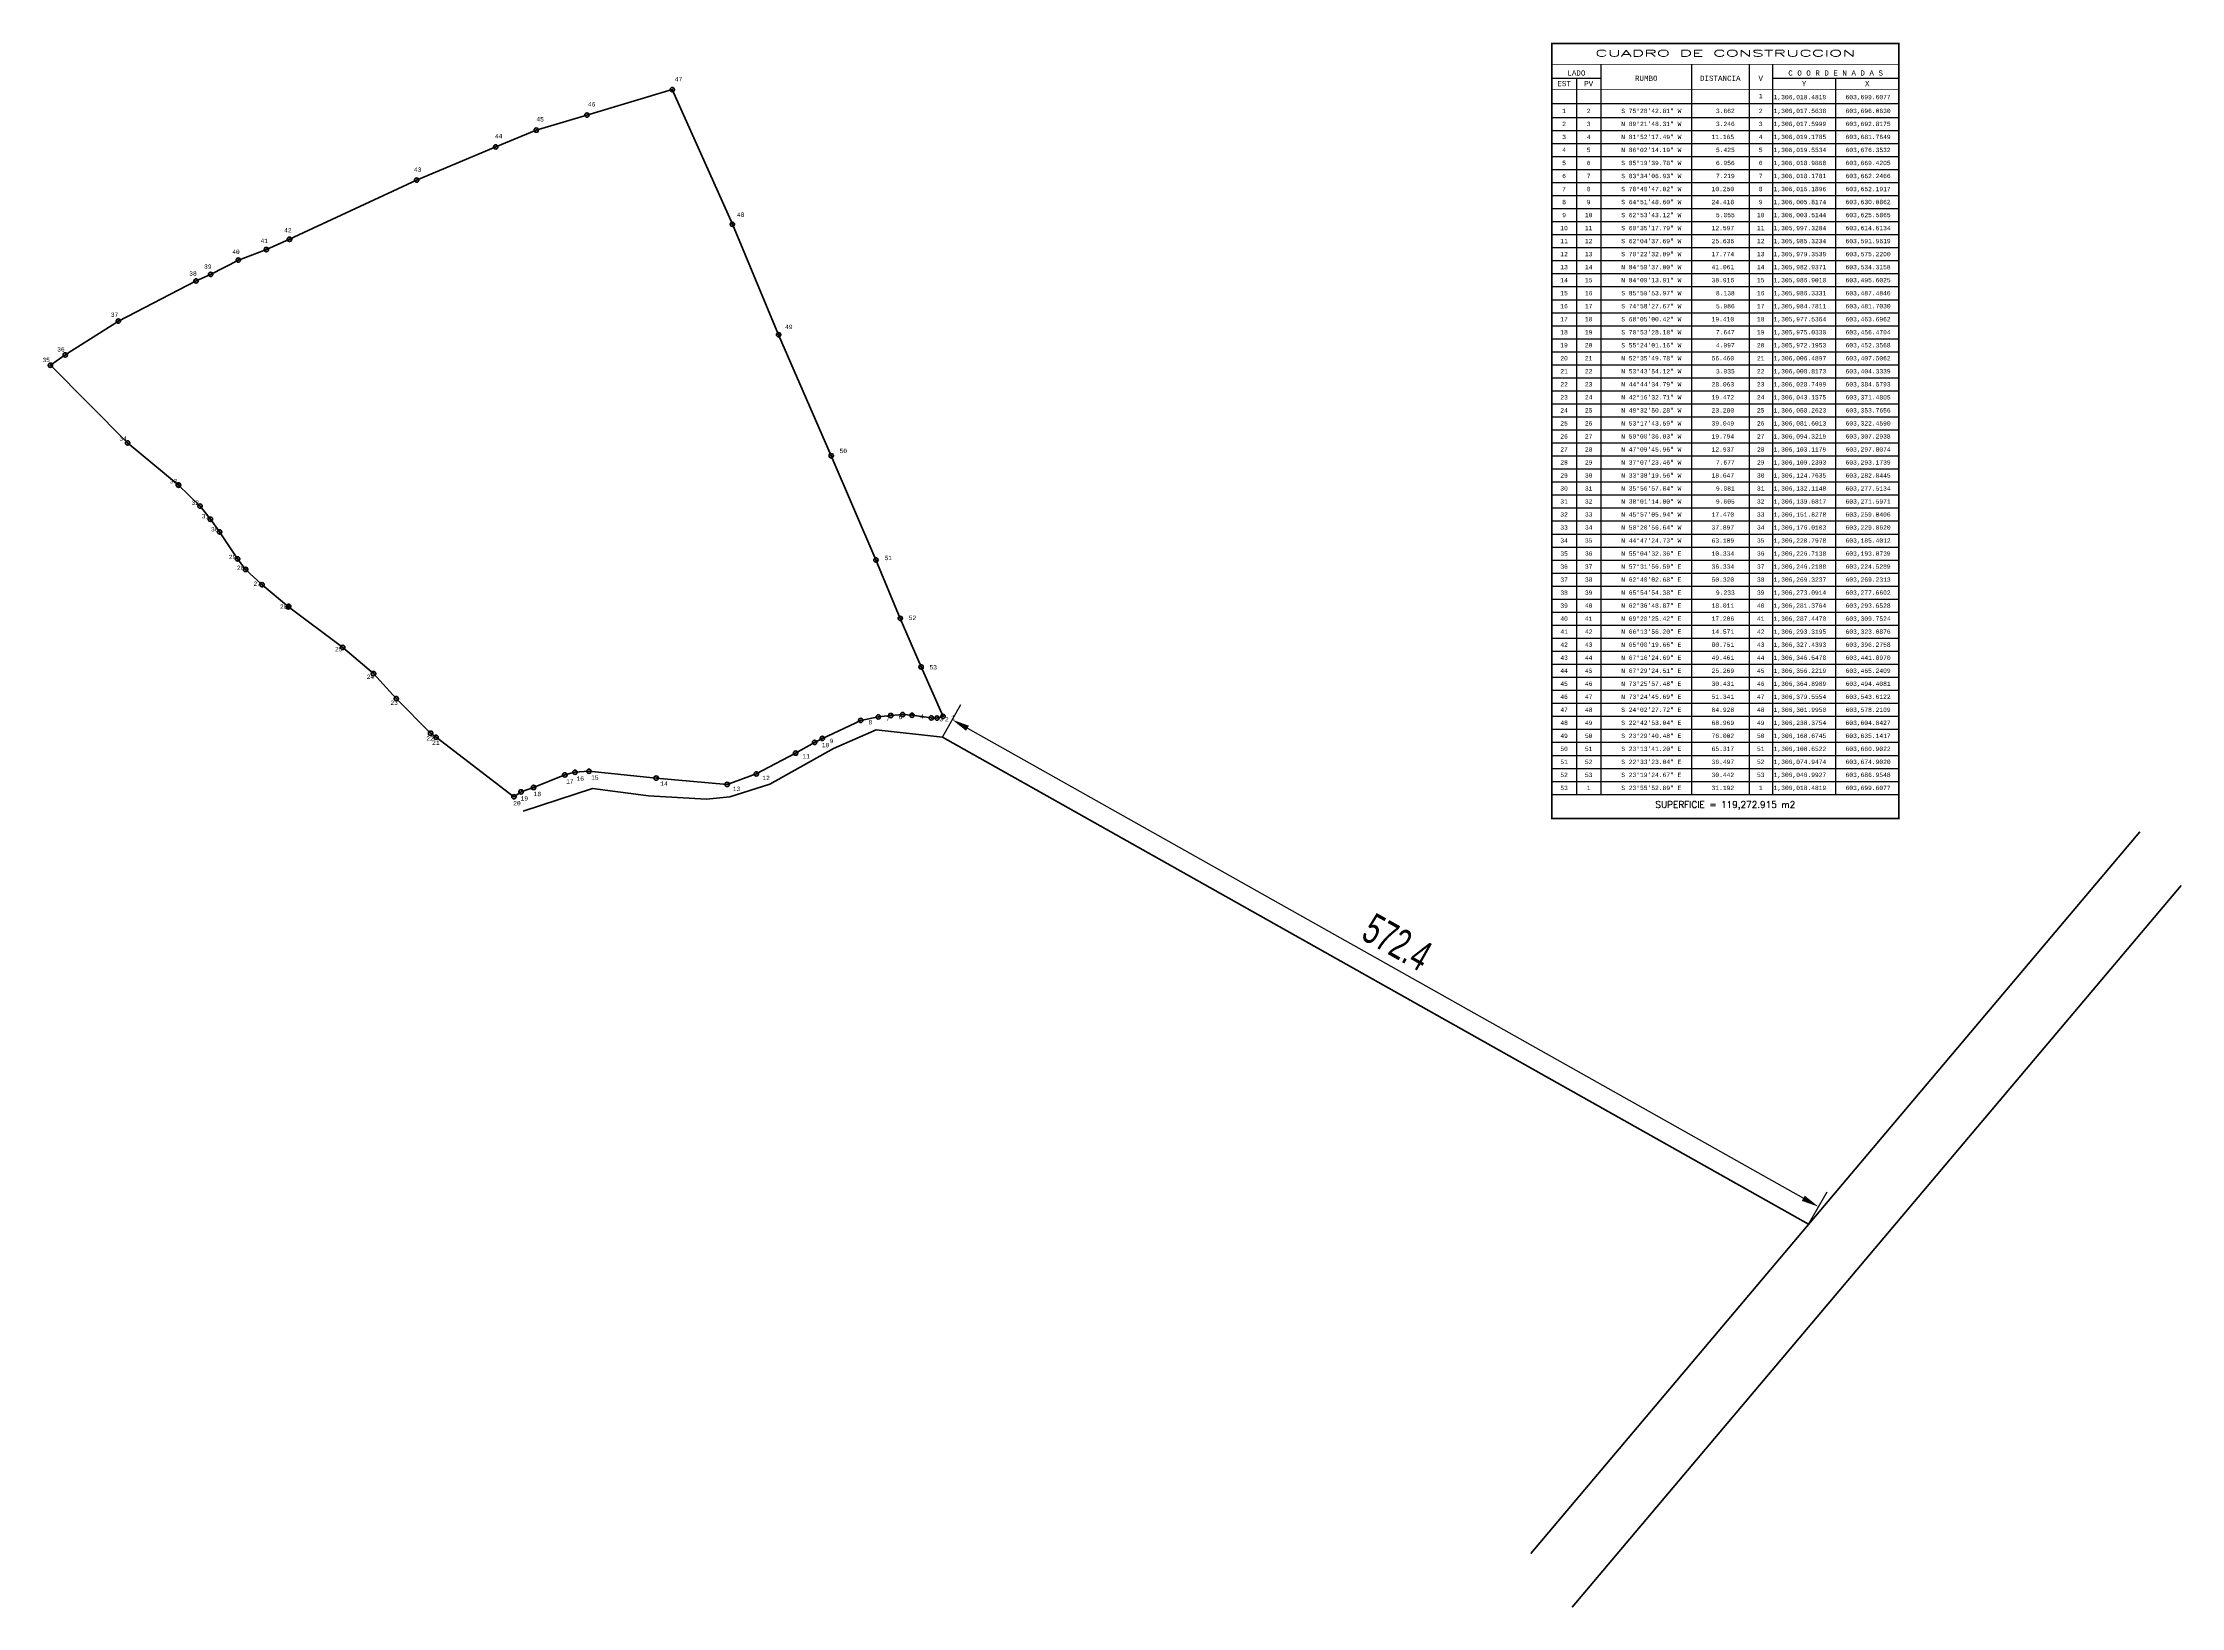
# Model space of a CAD drawing. Header units: millimetres. Extents: x 603181 to 604413, y 1305505 to 1306407.
import ezdxf
from ezdxf.enums import TextEntityAlignment as Align

# ---------------------------------------------------------------- set-up
doc = ezdxf.new("R2010")
doc.units = ezdxf.units.MM
doc.header["$PDMODE"] = 32
doc.header["$PDSIZE"] = 2.5
doc.layers.get('0').update_dxf_attribs({"color": 1, "linetype": 'CONTINUOUS', "lineweight": 100})
doc.layers.get('Defpoints').update_dxf_attribs({"linetype": 'CONTINUOUS'})
for name, color, linetype in [('CVL_CUADCON', 1, 'CONTINUOUS'), ('CVL_CUADCON_LIN', 8, 'CONTINUOUS'), ('CVL_CUADCON_TIT', 1, 'CONTINUOUS'), ('CVL_CUADCON_TX', 2, 'CONTINUOUS'), ('CVL_PUNTO', 2, 'CONTINUOUS'), ('CVL_PUNTO_NUM', 2, 'CONTINUOUS')]:
    doc.layers.add(name, color=color, linetype=linetype)
doc.layers.add('Point', color=5, linetype='CONTINUOUS', lineweight=100)
doc.layers.add('Point_Name', color=1, linetype='CONTINUOUS', lineweight=100)
doc.styles.add('HUECA1', font='hueca1.shx')
doc.styles.add('MONOTXT4', font='monotxt4.shx')
doc.styles.get("Standard").update_dxf_attribs({"font": 'arial.ttf', "width": 0.65})
doc.dimstyles.new('ISO-25', dxfattribs={"dimtxt": 2.5, "dimasz": 2.5, "dimexe": 1.25, "dimexo": 0.625, "dimtad": 1, "dimtxsty": 'Standard', "dimcen": 2.5, "dimadec": 0, "dimazin": 0, "dimtfac": 1, "dimtmove": 0, "dimatfit": 3, "dimfxl": 1, "dimarcsym": 0})

# ---------------------------------------------------------------- blocks, each defined once
blk = doc.blocks.new('*D3')
at = {"color": 6, "lineweight": -2, "transparency": 16777216}
for p, q in [((603699.3, 1306006.6), (603709.8, 1306025.3)), ((603713.7, 1306011.7), (604195.2, 1305740.9)), ((604198.2, 1305726), (604208.8, 1305744.7))]:
    blk.add_line(p, q, dxfattribs=at)
at = {"color": 6, "transparency": 16777216}
for points in [[(603714.5, 1306013.1), (603712.8, 1306010.2), (603704.9, 1306016.6)], [(604196, 1305742.4), (604194.3, 1305739.4), (604203.9, 1305736)]]:
    blk.add_solid(points, dxfattribs=at)
at = {"layer": 'Defpoints', "color": 0, "transparency": 16777216}
for p in [(603699.3, 1306006.5, 199.5), (604198.2, 1305725.9, 199.5), (604203.9, 1305736)]:
    blk.add_point(p, dxfattribs=at)
at = {"color": 3, "transparency": 16777216, "insert": (603961.2, 1305888.4), "char_height": 17.5, "attachment_point": 5, "rotation": 330.647}
blk.add_mtext('572.4', dxfattribs=at)

msp = doc.modelspace()

# ---------------------------------------------------------------- linework, layer by layer
at = {"color": 2}
for points, elevation in [([(603699.61, 1306018.48), (603696.06, 1306017.56), (603692.82, 1306017.6), (603681.76, 1306019.18), (603676.35, 1306019.55), (603669.42, 1306018.99), (603662.25, 1306018.18), (603652.19, 1306016.19), (603630.09, 1306005.82), (603625.59, 1306003.51), (603614.61, 1305997.33), (603591.96, 1305985.32), (603575.22, 1305979.35), (603534.32, 1305982.94), (603495.6, 1305986.9), (603487.48, 1305986.33), (603481.7, 1305984.78), (603463.7, 1305977.54), (603456.47, 1305975.03), (603452.36, 1305972.2), (603407.51, 1306006.49), (603404.33, 1306008.82), (603384.58, 1306028.75), (603371.48, 1306043.16), (603353.77, 1306058.26), (603322.46, 1306081.6), (603307.29, 1306094.32), (603297.81, 1306103.12), (603293.17, 1306109.24), (603282.84, 1306124.76), (603277.51, 1306132.11), (603271.6, 1306139.68), (603259.04, 1306151.83), (603229.86, 1306176.01), (603185.4, 1306220.8), (603193.87, 1306226.71), (603224.53, 1306246.22), (603269.23, 1306269.32), (603277.66, 1306273.09), (603293.65, 1306281.38), (603309.75, 1306287.45), (603323.09, 1306293.32), (603396.28, 1306327.44), (603441.9, 1306346.55), (603465.24, 1306356.22), (603494.41, 1306364.9), (603543.61, 1306379.56), (603578.21, 1306301.99), (603604.84, 1306238.38), (603635.14, 1306168.67), (603660.9, 1306108.65), (603674.9, 1306074.95), (603686.95, 1306046.99), (603699.61, 1306018.48)], 210.46), ([(603457.61, 1305963.83), (603497.57, 1305977.04), (603529.9, 1305972.67), (603563.28, 1305970.72), (603576.74, 1305972.19), (603599.87, 1305979.36), (603636.52, 1306000.08), (603660.98, 1306010.76), (603699.26, 1306006.48), (603699.26, 1306006.48)], 221.37), ([(604198.19, 1305725.89), (603699.26, 1306006.48)], 199.54)]:
    msp.add_lwpolyline(points, dxfattribs=dict(at, elevation=elevation))
msp.add_lwpolyline([(604038.24, 1305536.24), (604389.08, 1305951.96)])
at = {"elevation": -199.54}
msp.add_lwpolyline([(604062.01, 1305505.3), (604412.84, 1305921.03)], dxfattribs=at)
at = {"layer": 'CVL_CUADCON', "color": 1, "linetype": 'Continuous', "const_width": 1, "flags": 128}
msp.add_lwpolyline([(604050.26, 1306406.06), (604250.19, 1306406.06), (604250.19, 1305959.64), (604050.26, 1305959.64)], close=True, dxfattribs=at)
at = {"layer": 'CVL_CUADCON', "color": 1, "linetype": 'Continuous', "const_width": 0.375, "flags": 128}
for points in [[(604050.26, 1306394.18), (604250.19, 1306394.18)], [(604050.26, 1306379.64), (604250.19, 1306379.64)], [(604050.26, 1305973.56), (604250.19, 1305973.56)]]:
    msp.add_lwpolyline(points, dxfattribs=at)
at = {"layer": 'CVL_CUADCON_LIN', "color": 8, "linetype": 'Continuous'}
for p, q in [((604078.58, 1306394.18), (604078.58, 1305973.56)), ((604130.76, 1306394.18), (604130.76, 1305973.56)), ((604163.86, 1306394.18), (604163.86, 1305973.56)), ((604177.33, 1306394.18), (604177.33, 1305973.56)), ((604050.26, 1306386.11), (604078.58, 1306386.11)), ((604064.41, 1306386.11), (604064.41, 1305973.56)), ((604177.33, 1306386.11), (604250.19, 1306386.11)), ((604213.76, 1306386.11), (604213.76, 1305973.56)), ((604050.26, 1306371.5), (604250.19, 1306371.5)), ((604050.26, 1306363.56), (604250.19, 1306363.56)), ((604050.26, 1306356.06), (604250.19, 1306356.06)), ((604050.26, 1306348.56), (604250.19, 1306348.56)), ((604050.26, 1306341.06), (604250.19, 1306341.06)), ((604050.26, 1306333.56), (604250.19, 1306333.56)), ((604050.26, 1306326.06), (604250.19, 1306326.06)), ((604050.26, 1306318.56), (604250.19, 1306318.56)), ((604050.26, 1306311.06), (604250.19, 1306311.06)), ((604050.26, 1306303.56), (604250.19, 1306303.56)), ((604050.26, 1306296.06), (604250.19, 1306296.06)), ((604050.26, 1306288.56), (604250.19, 1306288.56)), ((604050.26, 1306281.06), (604250.19, 1306281.06)), ((604050.26, 1306273.56), (604250.19, 1306273.56)), ((604050.26, 1306266.06), (604250.19, 1306266.06)), ((604050.26, 1306258.56), (604250.19, 1306258.56)), ((604050.26, 1306251.06), (604250.19, 1306251.06)), ((604050.26, 1306243.56), (604250.19, 1306243.56)), ((604050.26, 1306236.06), (604250.19, 1306236.06)), ((604050.26, 1306228.56), (604250.19, 1306228.56)), ((604050.26, 1306221.06), (604250.19, 1306221.06)), ((604050.26, 1306213.56), (604250.19, 1306213.56)), ((604050.26, 1306206.06), (604250.19, 1306206.06)), ((604050.26, 1306198.56), (604250.19, 1306198.56)), ((604050.26, 1306191.06), (604250.19, 1306191.06)), ((604050.26, 1306183.56), (604250.19, 1306183.56)), ((604050.26, 1306176.06), (604250.19, 1306176.06)), ((604050.26, 1306168.56), (604250.19, 1306168.56)), ((604050.26, 1306161.06), (604250.19, 1306161.06)), ((604050.26, 1306153.56), (604250.19, 1306153.56)), ((604050.26, 1306146.06), (604250.19, 1306146.06)), ((604050.26, 1306138.56), (604250.19, 1306138.56)), ((604050.26, 1306131.06), (604250.19, 1306131.06)), ((604050.26, 1306123.56), (604250.19, 1306123.56)), ((604050.26, 1306116.06), (604250.19, 1306116.06)), ((604050.26, 1306108.56), (604250.19, 1306108.56)), ((604050.26, 1306101.06), (604250.19, 1306101.06)), ((604050.26, 1306093.56), (604250.19, 1306093.56)), ((604050.26, 1306086.06), (604250.19, 1306086.06)), ((604050.26, 1306078.56), (604250.19, 1306078.56)), ((604050.26, 1306071.06), (604250.19, 1306071.06)), ((604050.26, 1306063.56), (604250.19, 1306063.56)), ((604050.26, 1306056.06), (604250.19, 1306056.06)), ((604050.26, 1306048.56), (604250.19, 1306048.56)), ((604050.26, 1306041.06), (604250.19, 1306041.06)), ((604050.26, 1306033.56), (604250.19, 1306033.56)), ((604050.26, 1306026.06), (604250.19, 1306026.06)), ((604050.26, 1306018.56), (604250.19, 1306018.56)), ((604050.26, 1306011.06), (604250.19, 1306011.06)), ((604050.26, 1306003.56), (604250.19, 1306003.56)), ((604050.26, 1305996.06), (604250.19, 1305996.06)), ((604050.26, 1305988.56), (604250.19, 1305988.56)), ((604050.26, 1305981.06), (604250.19, 1305981.06)), ((604050.26, 1305973.56), (604250.19, 1305973.56))]:
    msp.add_line(p, q, dxfattribs=at)
at = {"layer": 'CVL_PUNTO', "color": 2}
for p in [(603543.61, 1306379.56), (603494.41, 1306364.9), (603465.24, 1306356.22), (603441.9, 1306346.55), (603396.28, 1306327.44), (603323.09, 1306293.32), (603578.21, 1306301.99), (603293.65, 1306281.38), (603309.75, 1306287.45), (603269.23, 1306269.32), (603277.66, 1306273.09), (603224.53, 1306246.22), (603604.84, 1306238.38), (603185.4, 1306220.8), (603193.87, 1306226.71), (603229.86, 1306176.01), (603635.14, 1306168.67), (603259.04, 1306151.83), (603271.6, 1306139.68), (603277.51, 1306132.11), (603282.84, 1306124.76), (603293.17, 1306109.24), (603660.9, 1306108.65), (603297.81, 1306103.12), (603307.29, 1306094.32), (603322.46, 1306081.6), (603674.9, 1306074.95), (603353.77, 1306058.26), (603686.95, 1306046.99), (603371.48, 1306043.16), (603384.58, 1306028.75), (603676.35, 1306019.55), (603404.33, 1306008.82), (603652.19, 1306016.19), (603662.25, 1306018.18), (603669.42, 1306018.99), (603681.76, 1306019.18), (603692.82, 1306017.6), (603696.06, 1306017.56), (603699.61, 1306018.48), (603407.51, 1306006.49), (603614.61, 1305997.33), (603625.59, 1306003.51), (603630.09, 1306005.82), (603481.7, 1305984.78), (603487.48, 1305986.33), (603495.6, 1305986.9), (603534.32, 1305982.94), (603591.96, 1305985.32), (603452.36, 1305972.2), (603456.47, 1305975.03), (603463.7, 1305977.54), (603575.22, 1305979.35)]:
    msp.add_point(p, dxfattribs=at)
at = {"layer": 'Point'}
for p in [(603543.61, 1306379.56, 235.06), (603494.41, 1306364.9, 226.21), (603465.24, 1306356.22, 225.77), (603441.9, 1306346.55, 227.2), (603396.28, 1306327.44, 230.63), (603323.09, 1306293.32, 239.39), (603578.21, 1306301.99, 221.86), (603293.65, 1306281.38, 246.03), (603309.75, 1306287.45, 242.29), (603269.23, 1306269.32, 246.56), (603277.66, 1306273.09, 246.14), (603224.53, 1306246.22, 252.56), (603604.84, 1306238.38, 218.76), (603185.4, 1306220.8, 247.99), (603193.87, 1306226.71, 248), (603229.86, 1306176.01, 245.76), (603635.14, 1306168.67, 216.24), (603259.04, 1306151.83, 247.14), (603259.24, 1306151.69, 246.97), (603271.6, 1306139.68, 246.84), (603277.51, 1306132.11, 246.8), (603282.84, 1306124.76, 246.65), (603293.17, 1306109.24, 246.89), (603660.9, 1306108.65, 214.28), (603297.81, 1306103.12, 247.42), (603307.29, 1306094.32, 247.28), (603322.46, 1306081.6, 246.47), (603322.64, 1306081.95, 245.91), (603674.9, 1306074.95, 212.68), (603353.77, 1306058.26, 238.34), (603686.95, 1306046.99, 211.89), (603371.48, 1306043.16, 234.73), (603384.58, 1306028.75, 232.01), (603676.35, 1306019.55, 210.84), (603404.33, 1306008.82, 229.24), (603652.19, 1306016.19, 211.24), (603662.25, 1306018.18, 211.23), (603669.42, 1306018.99, 211.18), (603681.76, 1306019.18, 211.02), (603692.82, 1306017.6, 210.93), (603696.06, 1306017.56, 209.39), (603699.61, 1306018.48, 210.46), (603407.51, 1306006.49, 228.52), (603614.61, 1305997.33, 213.28), (603625.59, 1306003.51, 211.71), (603630.09, 1306005.82, 211.52), (603481.7, 1305984.78, 222.25), (603487.48, 1305986.33, 221.97), (603495.6, 1305986.9, 221.59), (603534.32, 1305982.94, 219.13), (603591.96, 1305985.32, 215.15), (603452.36, 1305972.2, 223.56), (603456.47, 1305975.03, 223.45), (603463.7, 1305977.54, 223.4), (603575.22, 1305979.35, 216.71)]:
    msp.add_point(p, dxfattribs=at)

# ---------------------------------------------------------------- texts
at = {"layer": 'CVL_CUADCON_TIT', "color": 1, "style": 'MONOTXT4'}
for s, p in [('LADO', (604064.41, 1306387.64)), ('C O O R D E N A D A S', (604213.76, 1306387.64)), ('EST', (604057.33, 1306381.55)), ('PV', (604071.51, 1306381.55)), ('Y', (604195.56, 1306381.55)), ('X', (604231.98, 1306381.55))]:
    msp.add_text(s, height=3, dxfattribs=at).set_placement(p, align=Align.CENTER)
at = {"layer": 'CVL_CUADCON_TIT', "color": 1, "style": 'HUECA1', "width": 1.758658}
msp.add_text('CUADRO DE CONSTRUCCION', height=3.75, dxfattribs=at).set_placement((604075.26, 1306398.63), (604225.19, 1306398.63), align=Align.FIT)
at = {"layer": 'CVL_CUADCON_TIT', "color": 1}
for s, height, style, p in [('RUMBO', 3, 'MONOTXT4', (604104.68, 1306386.11)), ('DISTANCIA', 3, 'MONOTXT4', (604147.31, 1306386.11)), ('V', 3, 'MONOTXT4', (604170.61, 1306386.11)), ('SUPERFICIE = 119,272.915 m2', 3.75, 'HUECA1', (604150.22, 1305967.14))]:
    msp.add_text(s, height=height, dxfattribs=dict(at, style=style)).set_placement(p, align=Align.MIDDLE)
at = {"layer": 'CVL_CUADCON_TX', "color": 2, "style": 'MONOTXT4'}
for s, p in [('1', (604057.33, 1306366.06)), ('2', (604071.49, 1306366.06)), ('1', (604170.6, 1306374.63)), ('2', (604170.6, 1306366.06)), ('3', (604057.33, 1306351.06)), ('2', (604057.33, 1306358.56)), ('4', (604071.49, 1306351.06)), ('3', (604071.49, 1306358.56)), ('4', (604170.6, 1306351.06)), ('3', (604170.6, 1306358.56)), ('4', (604057.33, 1306343.56)), ('5', (604071.49, 1306343.56)), ('5', (604170.6, 1306343.56)), ('5', (604057.33, 1306336.06)), ('6', (604057.33, 1306328.56)), ('6', (604071.49, 1306336.06)), ('7', (604071.49, 1306328.56)), ('6', (604170.6, 1306336.06)), ('7', (604170.6, 1306328.56)), ('7', (604057.33, 1306321.06)), ('8', (604071.49, 1306321.06)), ('8', (604170.6, 1306321.06)), ('8', (604057.33, 1306313.56)), ('9', (604057.33, 1306306.06)), ('10', (604071.49, 1306306.06)), ('9', (604071.49, 1306313.56)), ('10', (604170.6, 1306306.06)), ('9', (604170.6, 1306313.56)), ('10', (604057.33, 1306298.56)), ('11', (604057.33, 1306291.06)), ('11', (604071.49, 1306298.56)), ('12', (604071.49, 1306291.06)), ('11', (604170.6, 1306298.56)), ('12', (604170.6, 1306291.06)), ('12', (604057.33, 1306283.56)), ('13', (604071.49, 1306283.56)), ('13', (604170.6, 1306283.56)), ('13', (604057.33, 1306276.06)), ('14', (604057.33, 1306268.56)), ('14', (604071.49, 1306276.06)), ('15', (604071.49, 1306268.56)), ('14', (604170.6, 1306276.06)), ('15', (604170.6, 1306268.56)), ('15', (604057.33, 1306261.06)), ('16', (604057.33, 1306253.56)), ('16', (604071.49, 1306261.06)), ('17', (604071.49, 1306253.56)), ('16', (604170.6, 1306261.06)), ('17', (604170.6, 1306253.56)), ('17', (604057.33, 1306246.06)), ('18', (604071.49, 1306246.06)), ('18', (604170.6, 1306246.06)), ('18', (604057.33, 1306238.56)), ('19', (604057.33, 1306231.06)), ('20', (604071.49, 1306231.06)), ('19', (604071.49, 1306238.56)), ('20', (604170.6, 1306231.06)), ('19', (604170.6, 1306238.56)), ('20', (604057.33, 1306223.56)), ('21', (604057.33, 1306216.06)), ('21', (604071.49, 1306223.56)), ('22', (604071.49, 1306216.06)), ('21', (604170.6, 1306223.56)), ('22', (604170.6, 1306216.06)), ('22', (604057.33, 1306208.56)), ('23', (604071.49, 1306208.56)), ('23', (604170.6, 1306208.56)), ('23', (604057.33, 1306201.06)), ('24', (604057.33, 1306193.56)), ('24', (604071.49, 1306201.06)), ('25', (604071.49, 1306193.56)), ('24', (604170.6, 1306201.06)), ('25', (604170.6, 1306193.56)), ('25', (604057.33, 1306186.06)), ('26', (604057.33, 1306178.56)), ('26', (604071.49, 1306186.06)), ('27', (604071.49, 1306178.56)), ('26', (604170.6, 1306186.06)), ('27', (604170.6, 1306178.56)), ('27', (604057.33, 1306171.06)), ('28', (604071.49, 1306171.06)), ('28', (604170.6, 1306171.06)), ('28', (604057.33, 1306163.56)), ('29', (604057.33, 1306156.06)), ('30', (604071.49, 1306156.06)), ('29', (604071.49, 1306163.56)), ('30', (604170.6, 1306156.06)), ('29', (604170.6, 1306163.56)), ('30', (604057.33, 1306148.56)), ('31', (604071.49, 1306148.56)), ('31', (604170.6, 1306148.56)), ('31', (604057.33, 1306141.06)), ('32', (604057.33, 1306133.56)), ('32', (604071.49, 1306141.06)), ('33', (604071.49, 1306133.56)), ('32', (604170.6, 1306141.06)), ('33', (604170.6, 1306133.56)), ('33', (604057.33, 1306126.06)), ('34', (604057.33, 1306118.56)), ('34', (604071.49, 1306126.06)), ('35', (604071.49, 1306118.56)), ('34', (604170.6, 1306126.06)), ('35', (604170.6, 1306118.56)), ('35', (604057.33, 1306111.06)), ('36', (604071.49, 1306111.06)), ('36', (604170.6, 1306111.06)), ('36', (604057.33, 1306103.56)), ('37', (604057.33, 1306096.06)), ('37', (604071.49, 1306103.56)), ('38', (604071.49, 1306096.06)), ('37', (604170.6, 1306103.56)), ('38', (604170.6, 1306096.06)), ('38', (604057.33, 1306088.56)), ('39', (604057.33, 1306081.06)), ('40', (604071.49, 1306081.06)), ('39', (604071.49, 1306088.56)), ('40', (604170.6, 1306081.06)), ('39', (604170.6, 1306088.56)), ('40', (604057.33, 1306073.56)), ('41', (604071.49, 1306073.56)), ('41', (604170.6, 1306073.56)), ('41', (604057.33, 1306066.06)), ('42', (604057.33, 1306058.56)), ('42', (604071.49, 1306066.06)), ('43', (604071.49, 1306058.56)), ('42', (604170.6, 1306066.06)), ('43', (604170.6, 1306058.56)), ('43', (604057.33, 1306051.06)), ('44', (604057.33, 1306043.56)), ('44', (604071.49, 1306051.06)), ('45', (604071.49, 1306043.56)), ('44', (604170.6, 1306051.06)), ('45', (604170.6, 1306043.56)), ('45', (604057.33, 1306036.06)), ('46', (604071.49, 1306036.06)), ('46', (604170.6, 1306036.06)), ('46', (604057.33, 1306028.56)), ('47', (604057.33, 1306021.06)), ('47', (604071.49, 1306028.56)), ('48', (604071.49, 1306021.06)), ('47', (604170.6, 1306028.56)), ('48', (604170.6, 1306021.06)), ('48', (604057.33, 1306013.56)), ('49', (604057.33, 1306006.06)), ('49', (604071.49, 1306013.56)), ('50', (604071.49, 1306006.06)), ('49', (604170.6, 1306013.56)), ('50', (604170.6, 1306006.06)), ('50', (604057.33, 1305998.56)), ('51', (604071.49, 1305998.56)), ('51', (604170.6, 1305998.56)), ('51', (604057.33, 1305991.06)), ('52', (604057.33, 1305983.56)), ('52', (604071.49, 1305991.06)), ('53', (604071.49, 1305983.56)), ('52', (604170.6, 1305991.06)), ('53', (604170.6, 1305983.56)), ('53', (604057.33, 1305976.06)), ('1', (604071.49, 1305976.06)), ('1', (604170.6, 1305976.06))]:
    msp.add_text(s, height=2.5, dxfattribs=at).set_placement(p, align=Align.CENTER)
for s, p in [('S 75%%d28\'42.81" W', (604090.26, 1306366.06)), ('3.662', (604144.81, 1306366.06)), ('1,306,018.4819', (604178.06, 1306374)), ('1,306,017.5638', (604178.06, 1306366.06)), ('603,699.6077', (604219.48, 1306374)), ('603,696.0630', (604219.48, 1306366.06)), ('N 89%%d21\'48.31" W', (604090.26, 1306358.56)), ('N 81%%d52\'17.49" W', (604090.26, 1306351.06)), ('11.165', (604142.31, 1306351.06)), ('3.246', (604144.81, 1306358.56)), ('1,306,017.5999', (604178.06, 1306358.56)), ('1,306,019.1785', (604178.06, 1306351.06)), ('603,692.8175', (604219.48, 1306358.56)), ('603,681.7649', (604219.48, 1306351.06)), ('N 86%%d02\'14.19" W', (604090.26, 1306343.56)), ('5.425', (604144.81, 1306343.56)), ('1,306,019.5534', (604178.06, 1306343.56)), ('603,676.3532', (604219.48, 1306343.56)), ('S 85%%d19\'39.78" W', (604090.26, 1306336.06)), ('S 83%%d34\'06.93" W', (604090.26, 1306328.56)), ('6.956', (604144.81, 1306336.06)), ('7.219', (604144.81, 1306328.56)), ('1,306,018.9868', (604178.06, 1306336.06)), ('1,306,018.1781', (604178.06, 1306328.56)), ('603,669.4205', (604219.48, 1306336.06)), ('603,662.2466', (604219.48, 1306328.56)), ('S 78%%d48\'47.02" W', (604090.26, 1306321.06)), ('10.250', (604142.31, 1306321.06)), ('1,306,016.1896', (604178.06, 1306321.06)), ('603,652.1917', (604219.48, 1306321.06)), ('S 64%%d51\'48.60" W', (604090.26, 1306313.56)), ('S 62%%d53\'43.12" W', (604090.26, 1306306.06)), ('24.418', (604142.31, 1306313.56)), ('5.055', (604144.81, 1306306.06)), ('1,306,005.8174', (604178.06, 1306313.56)), ('1,306,003.5144', (604178.06, 1306306.06)), ('603,630.0862', (604219.48, 1306313.56)), ('603,625.5865', (604219.48, 1306306.06)), ('S 60%%d35\'17.79" W', (604090.26, 1306298.56)), ('S 62%%d04\'37.69" W', (604090.26, 1306291.06)), ('25.636', (604142.31, 1306291.06)), ('12.597', (604142.31, 1306298.56)), ('1,305,997.3284', (604178.06, 1306298.56)), ('1,305,985.3234', (604178.06, 1306291.06)), ('603,614.6134', (604219.48, 1306298.56)), ('603,591.9619', (604219.48, 1306291.06)), ('S 70%%d22\'32.09" W', (604090.26, 1306283.56)), ('17.774', (604142.31, 1306283.56)), ('1,305,979.3539', (604178.06, 1306283.56)), ('603,575.2200', (604219.48, 1306283.56)), ('N 84%%d59\'37.00" W', (604090.26, 1306276.06)), ('N 84%%d09\'13.91" W', (604090.26, 1306268.56)), ('41.061', (604142.31, 1306276.06)), ('38.916', (604142.31, 1306268.56)), ('1,305,982.9371', (604178.06, 1306276.06)), ('1,305,986.9010', (604178.06, 1306268.56)), ('603,534.3158', (604219.48, 1306276.06)), ('603,495.6025', (604219.48, 1306268.56)), ('S 85%%d59\'53.97" W', (604090.26, 1306261.06)), ('S 74%%d58\'27.67" W', (604090.26, 1306253.56)), ('5.986', (604144.81, 1306253.56)), ('8.138', (604144.81, 1306261.06)), ('1,305,986.3331', (604178.06, 1306261.06)), ('1,305,984.7811', (604178.06, 1306253.56)), ('603,487.4846', (604219.48, 1306261.06)), ('603,481.7030', (604219.48, 1306253.56)), ('S 68%%d05\'00.42" W', (604090.26, 1306246.06)), ('19.410', (604142.31, 1306246.06)), ('1,305,977.5364', (604178.06, 1306246.06)), ('603,463.6962', (604219.48, 1306246.06)), ('S 70%%d53\'28.18" W', (604090.26, 1306238.56)), ('S 55%%d24\'01.16" W', (604090.26, 1306231.06)), ('4.997', (604144.81, 1306231.06)), ('7.647', (604144.81, 1306238.56)), ('1,305,975.0330', (604178.06, 1306238.56)), ('1,305,972.1953', (604178.06, 1306231.06)), ('603,456.4704', (604219.48, 1306238.56)), ('603,452.3568', (604219.48, 1306231.06)), ('N 52%%d35\'49.78" W', (604090.26, 1306223.56)), ('N 53%%d43\'54.12" W', (604090.26, 1306216.06)), ('56.460', (604142.31, 1306223.56)), ('3.935', (604144.81, 1306216.06)), ('1,306,006.4897', (604178.06, 1306223.56)), ('1,306,008.8173', (604178.06, 1306216.06)), ('603,407.5062', (604219.48, 1306223.56)), ('603,404.3339', (604219.48, 1306216.06)), ('N 44%%d44\'34.79" W', (604090.26, 1306208.56)), ('28.063', (604142.31, 1306208.56)), ('1,306,028.7499', (604178.06, 1306208.56)), ('603,384.5793', (604219.48, 1306208.56)), ('N 42%%d16\'32.71" W', (604090.26, 1306201.06)), ('N 49%%d32\'50.28" W', (604090.26, 1306193.56)), ('23.280', (604142.31, 1306193.56)), ('19.472', (604142.31, 1306201.06)), ('1,306,043.1575', (604178.06, 1306201.06)), ('1,306,058.2623', (604178.06, 1306193.56)), ('603,371.4805', (604219.48, 1306201.06)), ('603,353.7656', (604219.48, 1306193.56)), ('N 53%%d17\'43.59" W', (604090.26, 1306186.06)), ('N 50%%d00\'36.03" W', (604090.26, 1306178.56)), ('39.049', (604142.31, 1306186.06)), ('19.794', (604142.31, 1306178.56)), ('1,306,081.6013', (604178.06, 1306186.06)), ('1,306,094.3219', (604178.06, 1306178.56)), ('603,322.4590', (604219.48, 1306186.06)), ('603,307.2938', (604219.48, 1306178.56)), ('N 47%%d09\'45.96" W', (604090.26, 1306171.06)), ('12.937', (604142.31, 1306171.06)), ('1,306,103.1179', (604178.06, 1306171.06)), ('603,297.8074', (604219.48, 1306171.06)), ('N 37%%d07\'23.46" W', (604090.26, 1306163.56)), ('N 33%%d38\'19.56" W', (604090.26, 1306156.06)), ('18.647', (604142.31, 1306156.06)), ('7.677', (604144.81, 1306163.56)), ('1,306,109.2393', (604178.06, 1306163.56)), ('1,306,124.7635', (604178.06, 1306156.06)), ('603,293.1739', (604219.48, 1306163.56)), ('603,282.8445', (604219.48, 1306156.06)), ('N 35%%d56\'57.84" W', (604090.26, 1306148.56)), ('9.081', (604144.81, 1306148.56)), ('1,306,132.1148', (604178.06, 1306148.56)), ('603,277.5134', (604219.48, 1306148.56)), ('N 38%%d01\'14.00" W', (604090.26, 1306141.06)), ('N 45%%d57\'05.94" W', (604090.26, 1306133.56)), ('17.470', (604142.31, 1306133.56)), ('9.605', (604144.81, 1306141.06)), ('1,306,139.6817', (604178.06, 1306141.06)), ('1,306,151.8278', (604178.06, 1306133.56)), ('603,271.5971', (604219.48, 1306141.06)), ('603,259.0406', (604219.48, 1306133.56)), ('N 50%%d20\'56.64" W', (604090.26, 1306126.06)), ('N 44%%d47\'24.73" W', (604090.26, 1306118.56)), ('37.897', (604142.31, 1306126.06)), ('63.109', (604142.31, 1306118.56)), ('1,306,176.0103', (604178.06, 1306126.06)), ('1,306,220.7978', (604178.06, 1306118.56)), ('603,229.8620', (604219.48, 1306126.06)), ('603,185.4012', (604219.48, 1306118.56)), ('N 55%%d04\'32.36" E', (604090.26, 1306111.06)), ('10.334', (604142.31, 1306111.06)), ('1,306,226.7138', (604178.06, 1306111.06)), ('603,193.8739', (604219.48, 1306111.06)), ('N 57%%d31\'56.59" E', (604090.26, 1306103.56)), ('N 62%%d40\'02.68" E', (604090.26, 1306096.06)), ('36.334', (604142.31, 1306103.56)), ('50.320', (604142.31, 1306096.06)), ('1,306,246.2188', (604178.06, 1306103.56)), ('1,306,269.3237', (604178.06, 1306096.06)), ('603,224.5289', (604219.48, 1306103.56)), ('603,269.2313', (604219.48, 1306096.06)), ('N 65%%d54\'54.38" E', (604090.26, 1306088.56)), ('N 62%%d36\'48.87" E', (604090.26, 1306081.06)), ('18.011', (604142.31, 1306081.06)), ('9.233', (604144.81, 1306088.56)), ('1,306,273.0914', (604178.06, 1306088.56)), ('1,306,281.3764', (604178.06, 1306081.06)), ('603,277.6602', (604219.48, 1306088.56)), ('603,293.6528', (604219.48, 1306081.06)), ('N 69%%d20\'25.42" E', (604090.26, 1306073.56)), ('17.206', (604142.31, 1306073.56)), ('1,306,287.4470', (604178.06, 1306073.56)), ('603,309.7524', (604219.48, 1306073.56)), ('N 66%%d13\'56.20" E', (604090.26, 1306066.06)), ('N 65%%d00\'19.66" E', (604090.26, 1306058.56)), ('80.751', (604142.31, 1306058.56)), ('14.571', (604142.31, 1306066.06)), ('1,306,293.3195', (604178.06, 1306066.06)), ('1,306,327.4393', (604178.06, 1306058.56)), ('603,323.0876', (604219.48, 1306066.06)), ('603,396.2758', (604219.48, 1306058.56)), ('N 67%%d16\'24.69" E', (604090.26, 1306051.06)), ('N 67%%d29\'24.51" E', (604090.26, 1306043.56)), ('49.461', (604142.31, 1306051.06)), ('25.269', (604142.31, 1306043.56)), ('1,306,346.5478', (604178.06, 1306051.06)), ('1,306,356.2219', (604178.06, 1306043.56)), ('603,441.8970', (604219.48, 1306051.06)), ('603,465.2409', (604219.48, 1306043.56)), ('N 73%%d25\'57.48" E', (604090.26, 1306036.06)), ('30.431', (604142.31, 1306036.06)), ('1,306,364.8989', (604178.06, 1306036.06)), ('603,494.4081', (604219.48, 1306036.06)), ('S 24%%d02\'27.72" E', (604090.26, 1306021.06)), ('N 73%%d24\'45.69" E', (604090.26, 1306028.56)), ('51.341', (604142.31, 1306028.56)), ('84.928', (604142.31, 1306021.06)), ('1,306,379.5554', (604178.06, 1306028.56)), ('1,306,301.9950', (604178.06, 1306021.06)), ('603,543.6122', (604219.48, 1306028.56)), ('603,578.2109', (604219.48, 1306021.06)), ('S 22%%d42\'53.04" E', (604090.26, 1306013.56)), ('S 23%%d29\'40.48" E', (604090.26, 1306006.06)), ('68.969', (604142.31, 1306013.56)), ('76.002', (604142.31, 1306006.06)), ('1,306,238.3754', (604178.06, 1306013.56)), ('1,306,168.6745', (604178.06, 1306006.06)), ('603,604.8427', (604219.48, 1306013.56)), ('603,635.1417', (604219.48, 1306006.06)), ('S 23%%d13\'41.20" E', (604090.26, 1305998.56)), ('65.317', (604142.31, 1305998.56)), ('1,306,108.6522', (604178.06, 1305998.56)), ('603,660.9022', (604219.48, 1305998.56)), ('S 22%%d33\'23.04" E', (604090.26, 1305991.06)), ('S 23%%d19\'24.67" E', (604090.26, 1305983.56)), ('36.497', (604142.31, 1305991.06)), ('30.442', (604142.31, 1305983.56)), ('1,306,074.9474', (604178.06, 1305991.06)), ('1,306,046.9927', (604178.06, 1305983.56)), ('603,674.9020', (604219.48, 1305991.06)), ('603,686.9548', (604219.48, 1305983.56)), ('S 23%%d55\'52.89" E', (604090.26, 1305976.06)), ('31.192', (604142.31, 1305976.06)), ('1,306,018.4819', (604178.06, 1305976.06)), ('603,699.6077', (604219.48, 1305976.06))]:
    msp.add_text(s, height=2.5, dxfattribs=at).set_placement(p)
at = {"layer": 'CVL_PUNTO_NUM', "color": 2, "style": 'MONOTXT4'}
for s, p in [('47', (603545.06, 1306384.34)), ('46', (603495.02, 1306369.86)), ('44', (603441.44, 1306351.53)), ('45', (603465.28, 1306361.22)), ('43', (603394.77, 1306332.21)), ('48', (603580.82, 1306306.26)), ('41', (603306.43, 1306291.19)), ('42', (603320, 1306297.26)), ('40', (603290.09, 1306284.88)), ('38', (603265.32, 1306272.44)), ('39', (603273.86, 1306276.34)), ('37', (603220.15, 1306248.64)), ('49', (603608.6, 1306241.67)), ('36', (603189.26, 1306228.64)), ('35', (603180.73, 1306222.59)), ('34', (603225.03, 1306177.29)), ('50', (603639.91, 1306170.19)), ('33', (603254.12, 1306152.73)), ('32', (603266.64, 1306140.34)), ('31', (603272.54, 1306132.59)), ('30', (603277.85, 1306125.05)), ('29', (603288.18, 1306109.09)), ('51', (603665.9, 1306108.51)), ('28', (603292.82, 1306102.78)), ('27', (603302.33, 1306093.69)), ('26', (603317.59, 1306080.47)), ('52', (603679.82, 1306074.03)), ('25', (603349.31, 1306055.99)), ('53', (603691.74, 1306045.55)), ('24', (603367.52, 1306040.1)), ('23', (603381.19, 1306025.08)), ('8', (603656.63, 1306013.89)), ('7', (603666.75, 1306016)), ('6', (603673.96, 1306016.89)), ('5', (603680.92, 1306017.52)), ('4', (603686.35, 1306017.18)), ('3', (603697.43, 1306015.66)), ('2', (603700.68, 1306015.65)), ('1', (603704.24, 1306016.6)), ('22', (603401.89, 1306004.46)), ('21', (603405.2, 1306002.05)), ('11', (603618.57, 1305994.27)), ('10', (603629.72, 1306000.7)), ('9', (603634.28, 1306003.09)), ('16', (603488.41, 1305981.42)), ('15', (603496.83, 1305982.05)), ('12', (603595.49, 1305981.78)), ('19', (603456.22, 1305970.04)), ('18', (603463.71, 1305972.54)), ('17', (603482.4, 1305979.83)), ('14', (603536.69, 1305978.54)), ('13', (603578.41, 1305975.5)), ('20', (603451.97, 1305967.21))]:
    msp.add_text(s, height=2.5, dxfattribs=at).set_placement(p)
at = {"layer": 'Point_Name'}
for s, p in [('p49', (603543.61, 1306379.81)), ('p47', (603465.24, 1306356.47)), ('p48', (603494.41, 1306365.15)), ('p46', (603441.9, 1306346.8)), ('p45', (603396.28, 1306327.69)), ('p44', (603323.09, 1306293.57)), ('p50', (603578.21, 1306302.24)), ('p42', (603293.65, 1306281.63)), ('p43', (603309.75, 1306287.7)), ('p40', (603269.23, 1306269.57)), ('p41', (603277.66, 1306273.34)), ('p39', (603224.53, 1306246.47)), ('p51', (603604.84, 1306238.63)), ('p37', (603185.4, 1306221.05)), ('p38', (603193.87, 1306226.96)), ('p36', (603229.86, 1306176.26)), ('p52', (603635.14, 1306168.92)), ('p35', (603259.04, 1306152.08)), ('p34', (603259.24, 1306151.94)), ('p33', (603271.6, 1306139.93)), ('p32', (603277.51, 1306132.36)), ('p31', (603282.84, 1306125.01)), ('p30', (603293.17, 1306109.49)), ('p53', (603660.9, 1306108.9)), ('p29', (603297.81, 1306103.37)), ('p28', (603307.29, 1306094.57)), ('p26', (603322.64, 1306082.2)), ('p27', (603322.46, 1306081.85)), ('p54', (603674.9, 1306075.2)), ('p25', (603353.77, 1306058.51)), ('p55', (603686.95, 1306047.24)), ('p24', (603371.48, 1306043.41)), ('p23', (603384.58, 1306029)), ('p22', (603404.33, 1306009.07)), ('p8', (603652.19, 1306016.44)), ('p7', (603662.25, 1306018.43)), ('p6', (603669.42, 1306019.24)), ('p5', (603676.35, 1306019.8)), ('p4', (603681.76, 1306019.43)), ('p3', (603692.82, 1306017.85)), ('p2', (603696.06, 1306017.81)), ('p1', (603699.61, 1306018.73)), ('p21', (603407.51, 1306006.74)), ('p11', (603614.61, 1305997.58)), ('p10', (603625.59, 1306003.76)), ('p9', (603630.09, 1306006.07)), ('p17', (603481.7, 1305985.03)), ('p16', (603487.48, 1305986.58)), ('p15', (603495.6, 1305987.15)), ('p12', (603591.96, 1305985.57)), ('p20', (603452.36, 1305972.45)), ('p19', (603456.47, 1305975.28)), ('p18', (603463.7, 1305977.79)), ('p14', (603534.32, 1305983.19)), ('p13', (603575.22, 1305979.6))]:
    msp.add_text(s, height=0.5, dxfattribs=at).set_placement(p)

# ---------------------------------------------------------------- dimensions: what is measured, and where the dimension line sits
dim = msp.add_aligned_dim(p1=(603699.26, 1306006.48, 199.54), p2=(604198.19, 1305725.89, 199.54), distance=11.6, dimstyle='ISO-25', override={"dimscale": 0.05, "dimtxt": 350, "dimasz": 200, "dimexe": 200, "dimexo": 2, "dimgap": 100, "dimdec": 1, "dimzin": 0, "dimdsep": 46, "dimclrd": 6, "dimclre": 6, "dimclrt": 3, "dimtdec": 1})
dim.commit()
dim.dimension.update_dxf_attribs({"geometry": '*D3', "text_midpoint": (603961.24, 1305888.44)})

doc.saveas('drawing.dxf')
